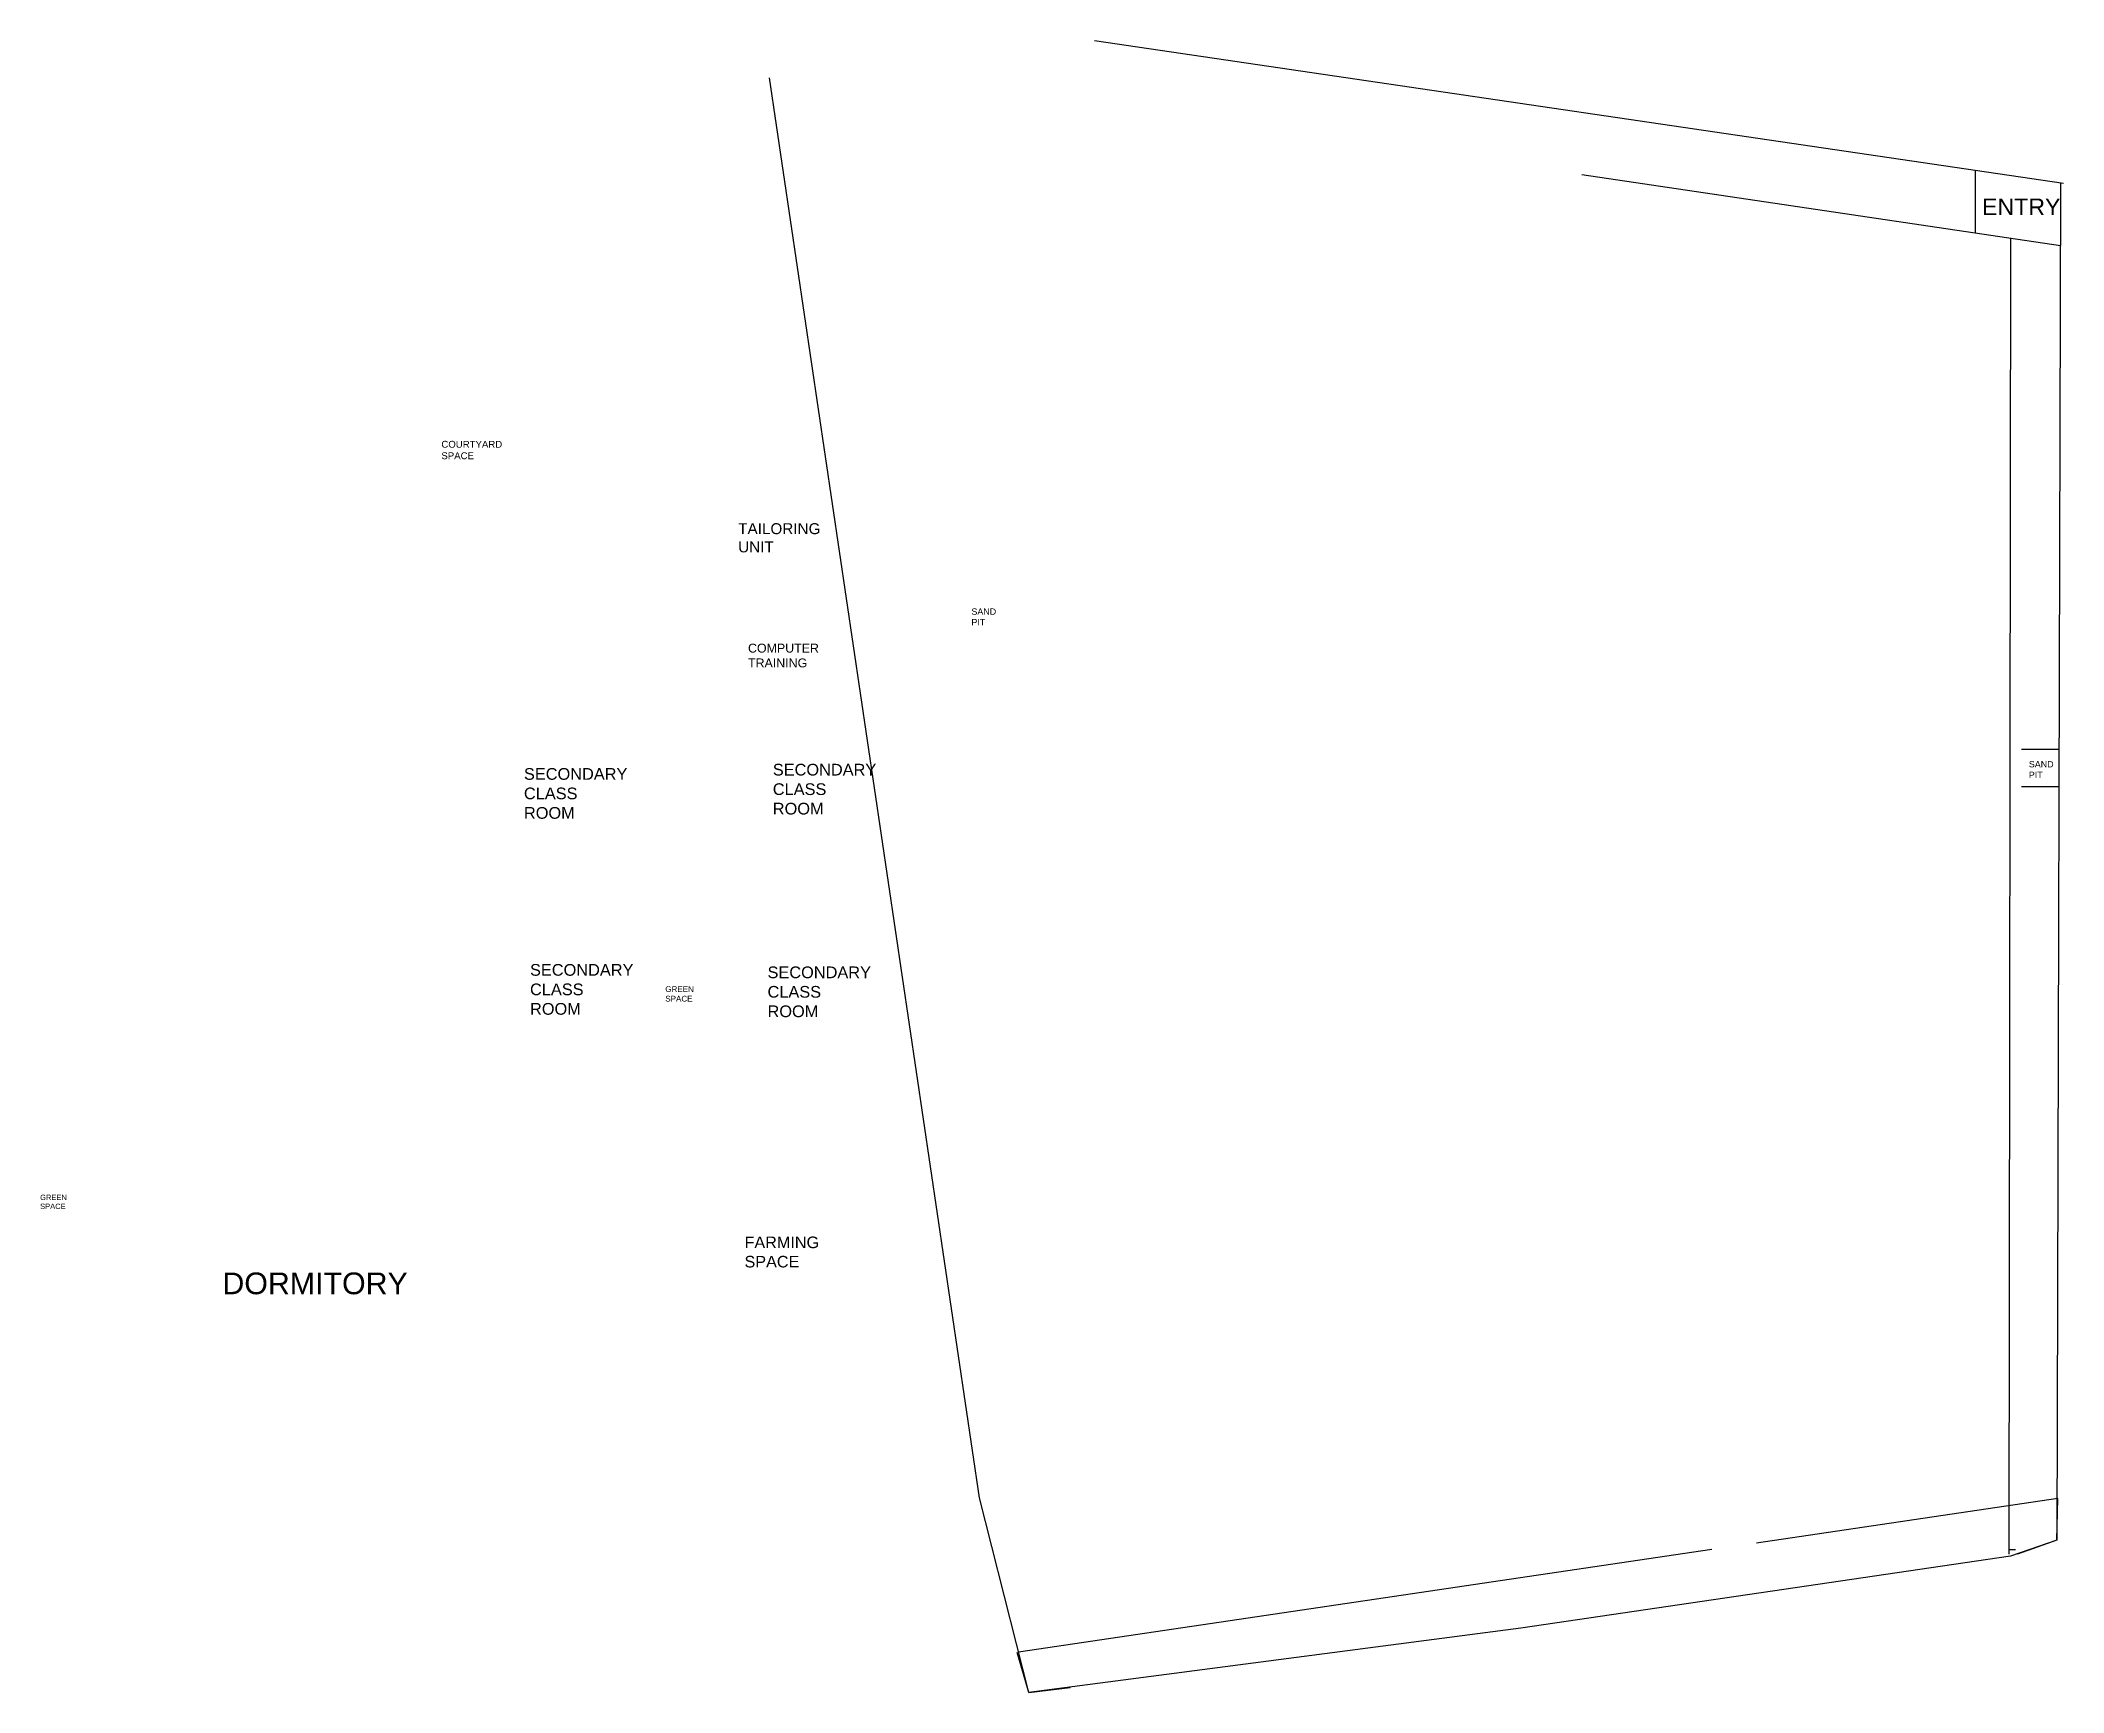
# Model space of a CAD drawing. Header units: metres. Extents: x -353 to 1688, y -477 to 135.
# Drawn here: x 632.9 to 729.9, y 20.4 to 99.6 of the extents above; entities that cross this region are included whole.
import ezdxf

# ---------------------------------------------------------------- set-up
doc = ezdxf.new("R2010")
doc.units = ezdxf.units.M
doc.header["$MEASUREMENT"] = 0
doc.layers.add('TEXT', color=141, linetype='Continuous', plot=False)
doc.styles.get("Standard").update_dxf_attribs({"font": 'arial.ttf'})

msp = doc.modelspace()

# ---------------------------------------------------------------- texts
at = {"layer": 'Defpoints', "attachment_point": 1}
for s, width, gutter_width, insert, char_height in [('ENTRY', 0.1137345, 3.97206, (726.03296, 92.01055), 0.794412), ('SAND PIT', 0.0374593, 1.5309, (728.27701, 65.03572), 0.30618)]:
    msp.add_mtext_dynamic_manual_height_columns(s, width=width, gutter_width=gutter_width, heights=[0], dxfattribs=dict(at, insert=insert, char_height=char_height))
at = {"layer": 'TEXT', "attachment_point": 1}
for s, width, gutter_width, insert, char_height in [('COURTYARD SPACE', 0.2376075, 1.64801, (652.15869, 80.39002), 0.3296019), ('TAILORING UNIT', 0.2742055, 2.62079, (666.38981, 76.44004), 0.5241584), ('SAND PIT', 0.0374593, 1.5309, (677.57366, 72.35403), 0.30618), ('COMPUTER TRAINING', 0.0507446, 2.12709, (666.86149, 70.66224), 0.4254175), ('SECONDARY CLASS ROOM', 0.2488736, 2.80325, (656.11708, 64.69699), 0.5606504), ('SECONDARY CLASS ROOM', 0.2488736, 2.80325, (668.05027, 64.90109), 0.5606504), ('SECONDARY CLASS ROOM', 0.2488736, 2.80325, (656.4087, 55.29966), 0.5606504), ('SECONDARY CLASS ROOM', 0.2488736, 2.80325, (667.79725, 55.18211), 0.5606504), ('GREEN SPACE', 0.1200778, 1.37896, (662.89456, 54.2353), 0.275792), ('GREEN SPACE', 0.386157, 1.2902, (632.91761, 44.23881), 0.258039), ('FARMING SPACE', 0.0644033, 2.7769, (666.69311, 42.23035), 0.5553807), ('DORMITORY', 0.506128, 5.20671, (641.65829, 40.50664), 1.041343)]:
    msp.add_mtext_dynamic_manual_height_columns(s, width=width, gutter_width=gutter_width, heights=[0], dxfattribs=dict(at, insert=insert, char_height=char_height))

# ---------------------------------------------------------------- linework, layer by layer
at = {"layer": 'Defpoints'}
for p, q in [((683.47115, 99.59149), (729.94091, 92.74122)), ((677.96335, 29.70228), (667.88391, 97.79574)), ((706.84579, 93.16636), (729.78946, 89.7623)), ((725.72712, 90.36501), (725.72712, 93.36239)), ((729.79792, 92.7623), (729.61447, 27.66871)), ((729.79792, 92.7623), (729.79792, 89.7623)), ((727.33933, 26.99408), (727.42151, 90.11362)), ((727.91737, 65.60244), (729.71737, 65.60244)), ((729.71737, 65.60244), (729.71737, 63.80244)), ((729.71737, 63.80244), (727.91737, 63.80244)), ((680.32265, 20.36292), (677.96335, 29.70228)), ((729.66845, 29.66798), (715.22072, 27.53279)), ((729.61447, 27.66871), (729.66845, 29.66798)), ((713.07015, 27.21496), (679.83258, 22.30288)), ((727.63216, 27.21182), (727.33961, 27.21182)), ((729.61447, 27.66871), (727.40372, 26.90266)), ((729.61447, 27.66871), (727.73168, 26.99408)), ((727.40372, 26.90266), (703.91166, 23.44762)), ((703.91166, 23.44762), (680.32265, 20.36292)), ((680.32265, 20.36292), (679.77484, 22.28644)), ((680.32265, 20.36292), (682.30754, 20.60835)), ((682.30754, 20.60835), (682.30531, 20.62219))]:
    msp.add_line(p, q, dxfattribs=at)

msp.set_redraw_order([(e.dxf.handle, doc.entitydb.next_handle()) for e in msp.query("TEXT MTEXT ATTDEF DIMENSION ARC_DIMENSION")])  # texts and dimensions are drawn at this point

doc.saveas('drawing.dxf')
